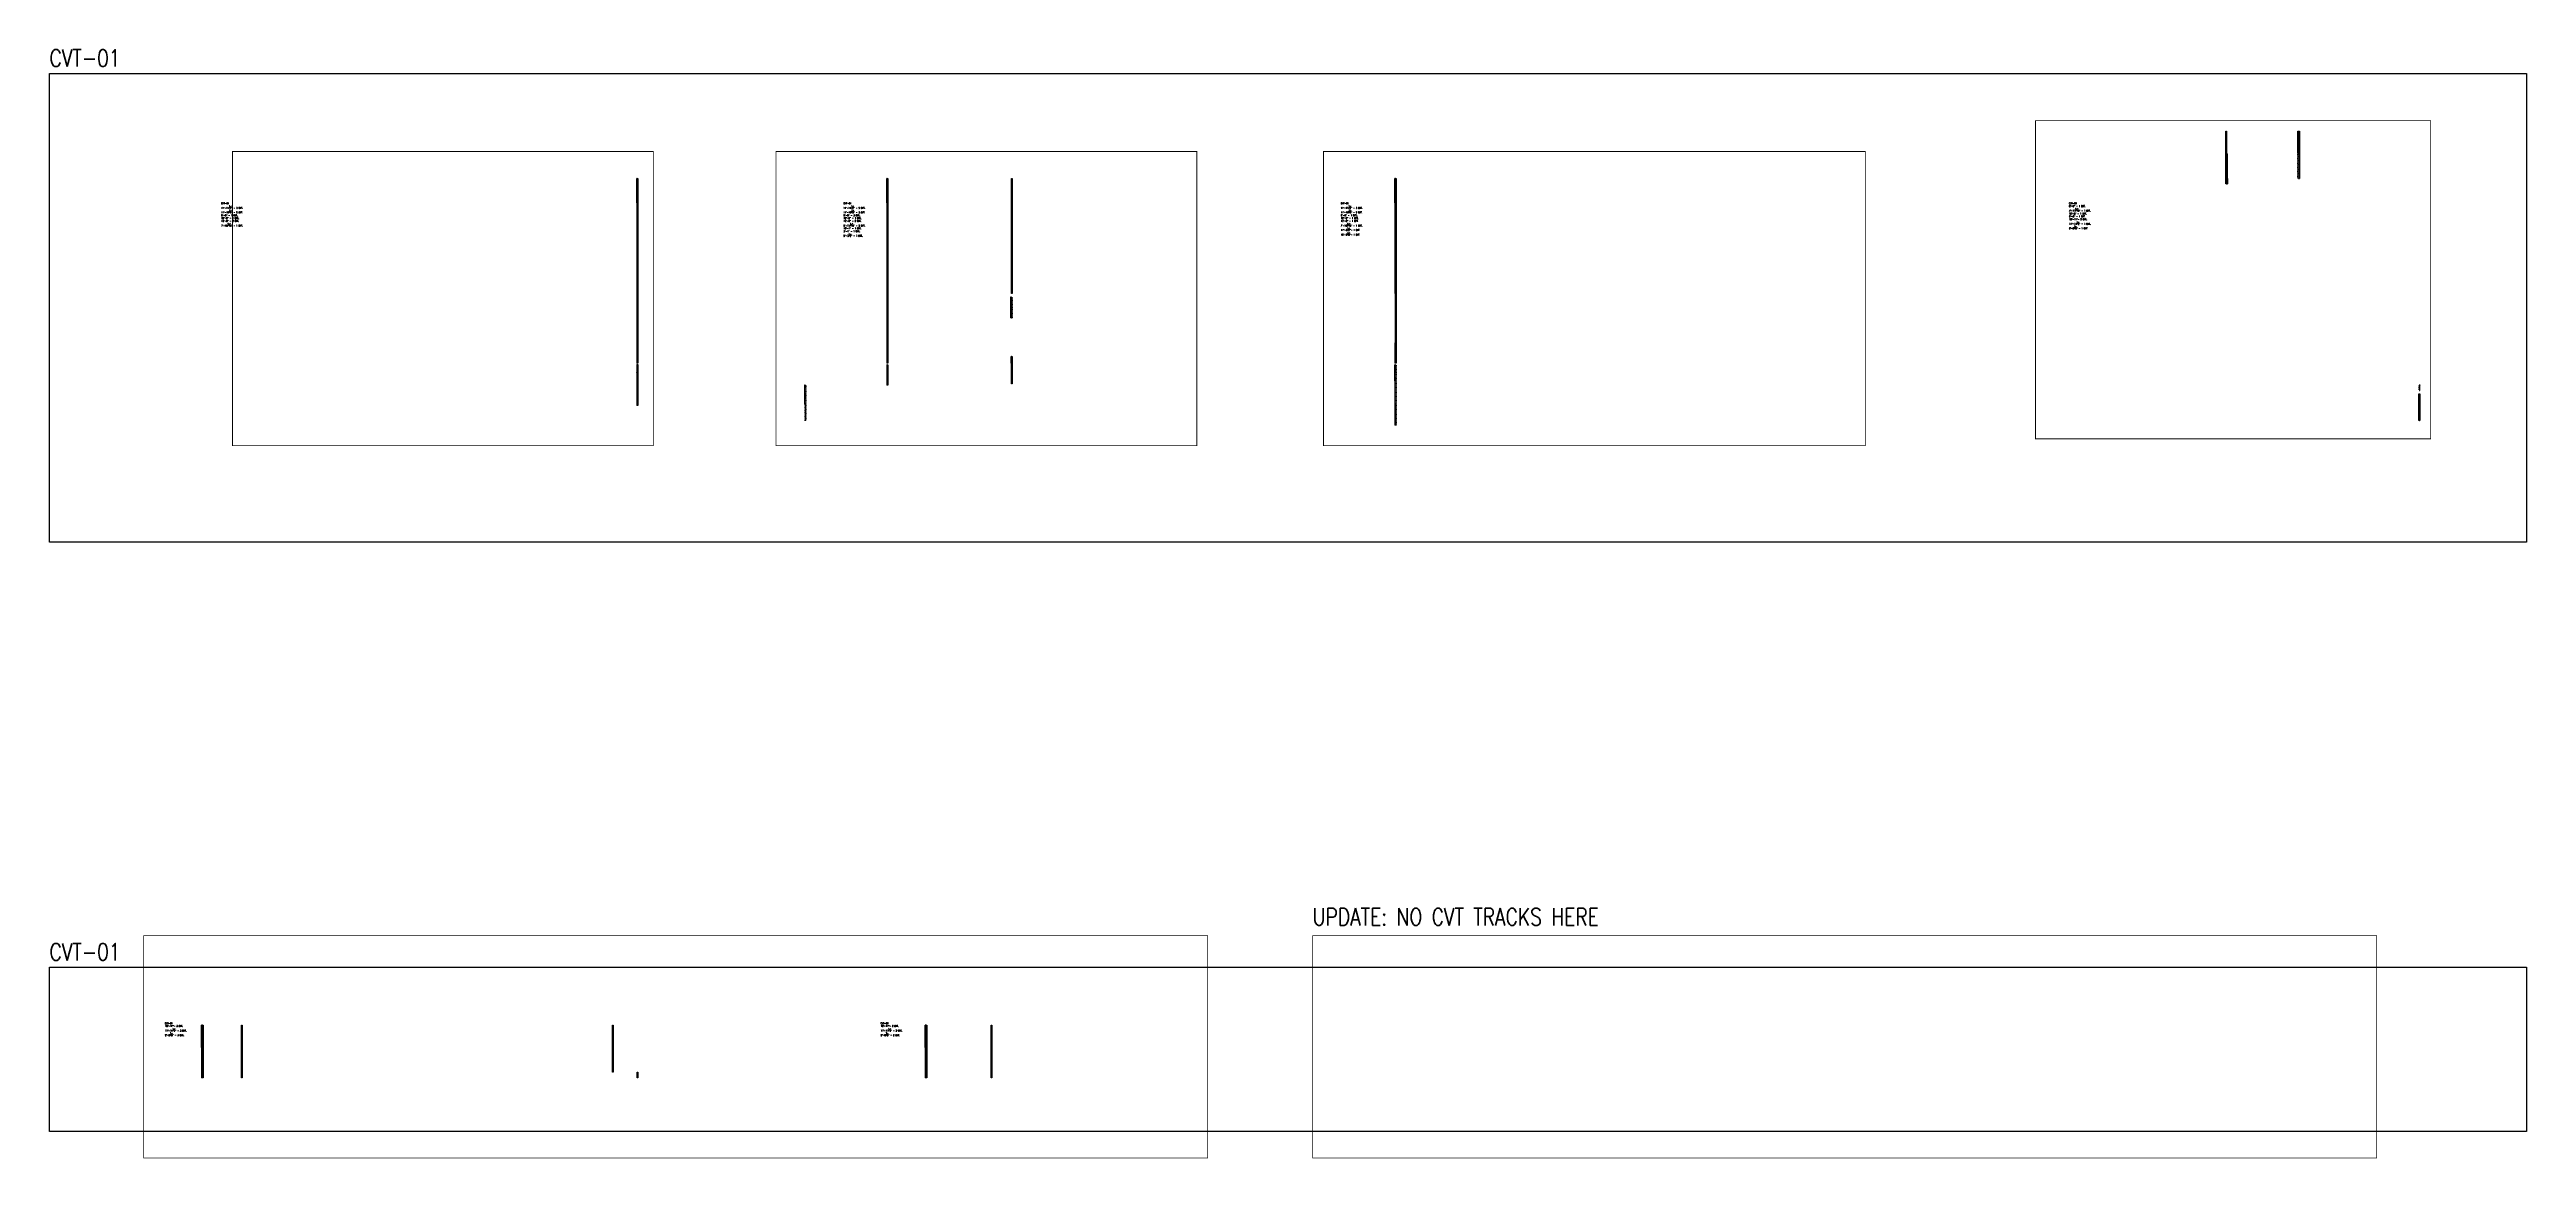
# Model space of a CAD drawing. Header units: inches. Extents: x 0 to 14480, y -2 to 6480.
import ezdxf

# ---------------------------------------------------------------- set-up
doc = ezdxf.new("R2010")
doc.units = ezdxf.units.IN
doc.header["$MEASUREMENT"] = 0
doc.linetypes.add('NBK_Hidden', pattern=[0.125, 0.083333, -0.041667])
doc.layers.add('!Extrusion', color=140, linetype='Continuous', lineweight=25)
doc.layers.add('0 @ 1', color=7, linetype='Continuous')
doc.styles.add('Romans', font='romans.shx', dxfattribs={"width": 0.8})
doc.dimstyles.new('NBK$0', dxfattribs={"dimtxt": 0.0625, "dimasz": 0.046875, "dimexe": 0, "dimexo": 0.03125, "dimgap": 0.03, "dimtad": 3, "dimdec": 4, "dimzin": 3, "dimdsep": 46, "dimlunit": 4, "dimtxsty": 'Romans', "dimblk": 'DOT', "dimblk1": 'DOT', "dimblk2": 'DOT', "dimcen": 0, "dimazin": 2, "dimtfac": 0.8, "dimtdec": 4, "dimtmove": 2, "dimatfit": 2, "dimfxl": 1, "dimtfill": 1, "dimfrac": 1, "dimtolj": 1, "dimtzin": 0, "dimarcsym": 1})

# ---------------------------------------------------------------- blocks, each defined once
blk = doc.blocks.new('_Dot')
at = {"color": 0, "linetype": 'ByBlock', "lineweight": -2}
blk.add_line((-0.5, 0), (-1, 0), dxfattribs=at)
at = {"color": 0, "linetype": 'ByBlock', "const_width": 0.5}
blk.add_lwpolyline([(-0.25, 0, 1), (0.25, 0, 1)], format="xyb", close=True, dxfattribs=at)
blk = doc.blocks.new('*D84')
at = {"layer": '0 @ 1', "color": 0, "lineweight": -2}
for p, q in [((-4, 144), (-7, 144)), ((-7, 144), (-7, 0)), ((-4, 0), (-7, 0))]:
    blk.add_line(p, q, dxfattribs=at)
at = {"layer": 'Defpoints', "color": 0}
for p in [(-7, 0), (-4, 144), (-4, 0)]:
    blk.add_point(p, dxfattribs=at)
at = {"layer": '0 @ 1', "color": 0, "lineweight": -2, "xscale": 0.046875, "yscale": 0.046875, "zscale": 0.046875}
for p, rotation in [((-7, 144), 90), ((-7, 0), 270)]:
    blk.add_blockref('_Dot', p, dxfattribs=dict(at, rotation=rotation))
at = {"layer": '0 @ 1', "color": 0, "insert": (-7, 72), "char_height": 0.0625, "attachment_point": 5, "rotation": 90, "style": 'Romans'}
for s in ['\\A1;12\'-0"', '\\A1;[3658]']:
    blk.add_mtext(s, dxfattribs=at)
blk = doc.blocks.new('*D85')
at = {"layer": '0 @ 1', "color": 0, "lineweight": -2}
for p, q in [((-4, 239), (-7, 239)), ((-7, 239), (-7, 145)), ((-4, 145), (-7, 145))]:
    blk.add_line(p, q, dxfattribs=at)
at = {"layer": 'Defpoints', "color": 0}
for p in [(-4, 239), (-7, 145), (-4, 145)]:
    blk.add_point(p, dxfattribs=at)
at = {"layer": '0 @ 1', "color": 0, "lineweight": -2, "xscale": 0.046875, "yscale": 0.046875, "zscale": 0.046875}
for p, rotation in [((-7, 239), 90), ((-7, 145), 270)]:
    blk.add_blockref('_Dot', p, dxfattribs=dict(at, rotation=rotation))
at = {"layer": '0 @ 1', "color": 0, "insert": (-7, 192), "char_height": 0.0625, "attachment_point": 5, "rotation": 90, "style": 'Romans'}
for s in ['\\A1;7\'-10{\\H0.800000x;\\S5#16;}"', '\\A1;[2396]']:
    blk.add_mtext(s, dxfattribs=at)
blk = doc.blocks.new('*D86')
at = {"layer": '0 @ 1', "color": 0, "lineweight": -2}
for p, q in [((-4, 368), (-7, 368)), ((-7, 368), (-7, 248)), ((-4, 248), (-7, 248))]:
    blk.add_line(p, q, dxfattribs=at)
at = {"layer": 'Defpoints', "color": 0}
for p in [(-4, 368), (-7, 248), (-4, 248)]:
    blk.add_point(p, dxfattribs=at)
at = {"layer": '0 @ 1', "color": 0, "lineweight": -2, "xscale": 0.046875, "yscale": 0.046875, "zscale": 0.046875}
for p, rotation in [((-7, 368), 90), ((-7, 248), 270)]:
    blk.add_blockref('_Dot', p, dxfattribs=dict(at, rotation=rotation))
at = {"layer": '0 @ 1', "color": 0, "insert": (-7, 308), "char_height": 0.0625, "attachment_point": 5, "rotation": 90, "style": 'Romans'}
for s in ['\\A1;10\'-0"', '\\A1;[3048.5]']:
    blk.add_mtext(s, dxfattribs=at)
blk = doc.blocks.new('*D87')
at = {"layer": '0 @ 1', "color": 0, "lineweight": -2}
for p, q in [((-4, 752), (-7, 752)), ((-7, 752), (-7, 656)), ((-4, 656), (-7, 656))]:
    blk.add_line(p, q, dxfattribs=at)
at = {"layer": 'Defpoints', "color": 0}
for p in [(-4, 752), (-7, 656), (-4, 656)]:
    blk.add_point(p, dxfattribs=at)
at = {"layer": '0 @ 1', "color": 0, "lineweight": -2, "xscale": 0.046875, "yscale": 0.046875, "zscale": 0.046875}
for p, rotation in [((-7, 752), 90), ((-7, 656), 270)]:
    blk.add_blockref('_Dot', p, dxfattribs=dict(at, rotation=rotation))
at = {"layer": '0 @ 1', "color": 0, "insert": (-7, 704), "char_height": 0.0625, "attachment_point": 5, "rotation": 90, "style": 'Romans'}
for s in ['\\A1;8\'-0"', '\\A1;[2439]']:
    blk.add_mtext(s, dxfattribs=at)
blk = doc.blocks.new('*D88')
at = {"layer": '0 @ 1', "color": 0, "lineweight": -2}
for p, q in [((-4, 896), (-7, 896)), ((-7, 896), (-7, 753)), ((-4, 753), (-7, 753))]:
    blk.add_line(p, q, dxfattribs=at)
at = {"layer": 'Defpoints', "color": 0}
for p in [(-4, 896), (-7, 753), (-4, 753)]:
    blk.add_point(p, dxfattribs=at)
at = {"layer": '0 @ 1', "color": 0, "lineweight": -2, "xscale": 0.046875, "yscale": 0.046875, "zscale": 0.046875}
for p, rotation in [((-7, 896), 90), ((-7, 753), 270)]:
    blk.add_blockref('_Dot', p, dxfattribs=dict(at, rotation=rotation))
at = {"layer": '0 @ 1', "color": 0, "insert": (-7, 824), "char_height": 0.0625, "attachment_point": 5, "rotation": 90, "style": 'Romans'}
for s in ['\\A1;11\'-11{\\H0.800000x;\\S1#2;}"', '\\A1;[3645]']:
    blk.add_mtext(s, dxfattribs=at)
blk = doc.blocks.new('*D89')
at = {"layer": '0 @ 1', "color": 0, "lineweight": -2}
for p, q in [((-4, 1039), (-7, 1039)), ((-7, 1039), (-7, 897)), ((-4, 897), (-7, 897))]:
    blk.add_line(p, q, dxfattribs=at)
at = {"layer": 'Defpoints', "color": 0}
for p in [(-4, 1039), (-7, 897), (-4, 897)]:
    blk.add_point(p, dxfattribs=at)
at = {"layer": '0 @ 1', "color": 0, "lineweight": -2, "xscale": 0.046875, "yscale": 0.046875, "zscale": 0.046875}
for p, rotation in [((-7, 1039), 90), ((-7, 897), 270)]:
    blk.add_blockref('_Dot', p, dxfattribs=dict(at, rotation=rotation))
at = {"layer": '0 @ 1', "color": 0, "insert": (-7, 968), "char_height": 0.0625, "attachment_point": 5, "rotation": 90, "style": 'Romans'}
for s in ['\\A1;11\'-10{\\H0.800000x;\\S3#8;}"', '\\A1;[3615.5]']:
    blk.add_mtext(s, dxfattribs=at)
blk = doc.blocks.new('*D90')
at = {"layer": '0 @ 1', "color": 0, "lineweight": -2}
for p, q in [((-4, 1328), (-7, 1328)), ((-7, 1185), (-7, 1328)), ((-4, 1185), (-7, 1185))]:
    blk.add_line(p, q, dxfattribs=at)
at = {"layer": 'Defpoints', "color": 0}
for p in [(-7, 1328), (-4, 1328), (-4, 1185)]:
    blk.add_point(p, dxfattribs=at)
at = {"layer": '0 @ 1', "color": 0, "lineweight": -2, "xscale": 0.046875, "yscale": 0.046875, "zscale": 0.046875}
for p, rotation in [((-7, 1328), 90), ((-7, 1185), 270)]:
    blk.add_blockref('_Dot', p, dxfattribs=dict(at, rotation=rotation))
at = {"layer": '0 @ 1', "color": 0, "insert": (-7, 1256), "char_height": 0.0625, "attachment_point": 5, "rotation": 90, "style": 'Romans'}
for s in ['\\A1;11\'-11{\\H0.800000x;\\S1#2;}"', '\\A1;[3645]']:
    blk.add_mtext(s, dxfattribs=at)
blk = doc.blocks.new('*D91')
at = {"layer": '0 @ 1', "color": 0, "lineweight": -2}
for p, q in [((-4, 1184), (-7, 1184)), ((-7, 1184), (-7, 1040)), ((-4, 1040), (-7, 1040))]:
    blk.add_line(p, q, dxfattribs=at)
at = {"layer": 'Defpoints', "color": 0}
for p in [(-4, 1184), (-7, 1040), (-4, 1040)]:
    blk.add_point(p, dxfattribs=at)
at = {"layer": '0 @ 1', "color": 0, "lineweight": -2, "xscale": 0.046875, "yscale": 0.046875, "zscale": 0.046875}
for p, rotation in [((-7, 1184), 90), ((-7, 1040), 270)]:
    blk.add_blockref('_Dot', p, dxfattribs=dict(at, rotation=rotation))
at = {"layer": '0 @ 1', "color": 0, "insert": (-7, 1112), "char_height": 0.0625, "attachment_point": 5, "rotation": 90, "style": 'Romans'}
for s in ['\\A1;12\'-0"', '\\A1;[3658]']:
    blk.add_mtext(s, dxfattribs=at)
blk = doc.blocks.new('*D93')
at = {"layer": '0 @ 1', "color": 0, "lineweight": -2}
for p, q in [((730, 514), (724, 514)), ((724, 514), (724, 393)), ((730, 393), (724, 393))]:
    blk.add_line(p, q, dxfattribs=at)
at = {"layer": 'Defpoints', "color": 0}
for p in [(730, 514), (724, 393), (730, 393)]:
    blk.add_point(p, dxfattribs=at)
at = {"layer": '0 @ 1', "color": 0, "lineweight": -2, "xscale": 0.046875, "yscale": 0.046875, "zscale": 0.046875}
for p, rotation in [((724, 514), 90), ((724, 393), 270)]:
    blk.add_blockref('_Dot', p, dxfattribs=dict(at, rotation=rotation))
at = {"layer": '0 @ 1', "color": 0, "insert": (724, 453), "char_height": 0.0625, "attachment_point": 5, "rotation": 90, "style": 'Romans'}
for s in ['\\A1;10\'-1"', '\\A1;[3073.5]']:
    blk.add_mtext(s, dxfattribs=at)
blk = doc.blocks.new('*D94')
at = {"layer": '0 @ 1', "color": 0, "lineweight": -2}
for p, q in [((3, 119), (0, 119)), ((0, 119), (0, 0)), ((3, 0), (0, 0))]:
    blk.add_line(p, q, dxfattribs=at)
at = {"layer": 'Defpoints', "color": 0}
for p in [(0, 0), (3, 119), (3, 0)]:
    blk.add_point(p, dxfattribs=at)
at = {"layer": '0 @ 1', "color": 0, "lineweight": -2, "xscale": 0.046875, "yscale": 0.046875, "zscale": 0.046875}
for p, rotation in [((0, 119), 90), ((0, 0), 270)]:
    blk.add_blockref('_Dot', p, dxfattribs=dict(at, rotation=rotation))
at = {"layer": '0 @ 1', "color": 0, "insert": (0, 60), "char_height": 0.0625, "attachment_point": 5, "rotation": 90, "style": 'Romans'}
for s in ['\\A1;9\'-11{\\H0.800000x;\\S1#16;}"', '\\A1;[3023.5]']:
    blk.add_mtext(s, dxfattribs=at)
blk = doc.blocks.new('*D95')
at = {"layer": '0 @ 1', "color": 0, "lineweight": -2}
for p, q in [((3, 248), (0, 248)), ((0, 248), (0, 128)), ((3, 128), (0, 128))]:
    blk.add_line(p, q, dxfattribs=at)
at = {"layer": 'Defpoints', "color": 0}
for p in [(3, 248), (0, 128), (3, 128)]:
    blk.add_point(p, dxfattribs=at)
at = {"layer": '0 @ 1', "color": 0, "lineweight": -2, "xscale": 0.046875, "yscale": 0.046875, "zscale": 0.046875}
for p, rotation in [((0, 248), 90), ((0, 128), 270)]:
    blk.add_blockref('_Dot', p, dxfattribs=dict(at, rotation=rotation))
at = {"layer": '0 @ 1', "color": 0, "insert": (0, 188), "char_height": 0.0625, "attachment_point": 5, "rotation": 90, "style": 'Romans'}
for s in ['\\A1;10\'-0"', '\\A1;[3048.5]']:
    blk.add_mtext(s, dxfattribs=at)
blk = doc.blocks.new('*D96')
at = {"layer": '0 @ 1', "color": 0, "lineweight": -2}
for p, q in [((3, 632), (0, 632)), ((0, 632), (0, 536)), ((3, 536), (0, 536))]:
    blk.add_line(p, q, dxfattribs=at)
at = {"layer": 'Defpoints', "color": 0}
for p in [(3, 632), (0, 536), (3, 536)]:
    blk.add_point(p, dxfattribs=at)
at = {"layer": '0 @ 1', "color": 0, "lineweight": -2, "xscale": 0.046875, "yscale": 0.046875, "zscale": 0.046875}
for p, rotation in [((0, 632), 90), ((0, 536), 270)]:
    blk.add_blockref('_Dot', p, dxfattribs=dict(at, rotation=rotation))
at = {"layer": '0 @ 1', "color": 0, "insert": (0, 584), "char_height": 0.0625, "attachment_point": 5, "rotation": 90, "style": 'Romans'}
for s in ['\\A1;8\'-0"', '\\A1;[2439]']:
    blk.add_mtext(s, dxfattribs=at)
blk = doc.blocks.new('*D97')
at = {"layer": '0 @ 1', "color": 0, "lineweight": -2}
for p, q in [((3, 776), (0, 776)), ((0, 776), (0, 633)), ((3, 633), (0, 633))]:
    blk.add_line(p, q, dxfattribs=at)
at = {"layer": 'Defpoints', "color": 0}
for p in [(3, 776), (0, 633), (3, 633)]:
    blk.add_point(p, dxfattribs=at)
at = {"layer": '0 @ 1', "color": 0, "lineweight": -2, "xscale": 0.046875, "yscale": 0.046875, "zscale": 0.046875}
for p, rotation in [((0, 776), 90), ((0, 633), 270)]:
    blk.add_blockref('_Dot', p, dxfattribs=dict(at, rotation=rotation))
at = {"layer": '0 @ 1', "color": 0, "insert": (0, 704), "char_height": 0.0625, "attachment_point": 5, "rotation": 90, "style": 'Romans'}
for s in ['\\A1;11\'-11{\\H0.800000x;\\S1#2;}"', '\\A1;[3645]']:
    blk.add_mtext(s, dxfattribs=at)
blk = doc.blocks.new('*D98')
at = {"layer": '0 @ 1', "color": 0, "lineweight": -2}
for p, q in [((3, 919), (0, 919)), ((0, 919), (0, 777)), ((3, 777), (0, 777))]:
    blk.add_line(p, q, dxfattribs=at)
at = {"layer": 'Defpoints', "color": 0}
for p in [(3, 919), (0, 777), (3, 777)]:
    blk.add_point(p, dxfattribs=at)
at = {"layer": '0 @ 1', "color": 0, "lineweight": -2, "xscale": 0.046875, "yscale": 0.046875, "zscale": 0.046875}
for p, rotation in [((0, 919), 90), ((0, 777), 270)]:
    blk.add_blockref('_Dot', p, dxfattribs=dict(at, rotation=rotation))
at = {"layer": '0 @ 1', "color": 0, "insert": (0, 848), "char_height": 0.0625, "attachment_point": 5, "rotation": 90, "style": 'Romans'}
for s in ['\\A1;11\'-10{\\H0.800000x;\\S3#8;}"', '\\A1;[3615.5]']:
    blk.add_mtext(s, dxfattribs=at)
blk = doc.blocks.new('*D99')
at = {"layer": '0 @ 1', "color": 0, "lineweight": -2}
for p, q in [((3, 1208), (0, 1208)), ((0, 1065), (0, 1208)), ((3, 1065), (0, 1065))]:
    blk.add_line(p, q, dxfattribs=at)
at = {"layer": 'Defpoints', "color": 0}
for p in [(0, 1208), (3, 1208), (3, 1065)]:
    blk.add_point(p, dxfattribs=at)
at = {"layer": '0 @ 1', "color": 0, "lineweight": -2, "xscale": 0.046875, "yscale": 0.046875, "zscale": 0.046875}
for p, rotation in [((0, 1208), 90), ((0, 1065), 270)]:
    blk.add_blockref('_Dot', p, dxfattribs=dict(at, rotation=rotation))
at = {"layer": '0 @ 1', "color": 0, "insert": (0, 1136), "char_height": 0.0625, "attachment_point": 5, "rotation": 90, "style": 'Romans'}
for s in ['\\A1;11\'-11{\\H0.800000x;\\S1#2;}"', '\\A1;[3645]']:
    blk.add_mtext(s, dxfattribs=at)
blk = doc.blocks.new('*D100')
at = {"layer": '0 @ 1', "color": 0, "lineweight": -2}
for p, q in [((3, 1064), (0, 1064)), ((0, 1064), (0, 920)), ((3, 920), (0, 920))]:
    blk.add_line(p, q, dxfattribs=at)
at = {"layer": 'Defpoints', "color": 0}
for p in [(3, 1064), (0, 920), (3, 920)]:
    blk.add_point(p, dxfattribs=at)
at = {"layer": '0 @ 1', "color": 0, "lineweight": -2, "xscale": 0.046875, "yscale": 0.046875, "zscale": 0.046875}
for p, rotation in [((0, 1064), 90), ((0, 920), 270)]:
    blk.add_blockref('_Dot', p, dxfattribs=dict(at, rotation=rotation))
at = {"layer": '0 @ 1', "color": 0, "insert": (0, 992), "char_height": 0.0625, "attachment_point": 5, "rotation": 90, "style": 'Romans'}
for s in ['\\A1;12\'-0"', '\\A1;[3658]']:
    blk.add_mtext(s, dxfattribs=at)
blk = doc.blocks.new('*D101')
at = {"layer": '0 @ 1', "color": 0, "lineweight": -2}
for p, q in [((730, 168), (727, 168)), ((727, 128), (727, 168)), ((730, 128), (727, 128))]:
    blk.add_line(p, q, dxfattribs=at)
at = {"layer": 'Defpoints', "color": 0}
for p in [(727, 168), (730, 168), (730, 128)]:
    blk.add_point(p, dxfattribs=at)
at = {"layer": '0 @ 1', "color": 0, "lineweight": -2, "xscale": 0.046875, "yscale": 0.046875, "zscale": 0.046875}
for p, rotation in [((727, 168), 90), ((727, 128), 270)]:
    blk.add_blockref('_Dot', p, dxfattribs=dict(at, rotation=rotation))
at = {"layer": '0 @ 1', "color": 0, "insert": (727, 148), "char_height": 0.0625, "attachment_point": 5, "rotation": 90, "style": 'Romans'}
for s in ['\\A1;3\'-4"', '\\A1;[1016]']:
    blk.add_mtext(s, dxfattribs=at)
blk = doc.blocks.new('*D102')
at = {"layer": '0 @ 1', "color": 0, "lineweight": -2}
for p, q in [((-477, 0), (-480, 0)), ((-480, 0), (-480, -111)), ((-477, -111), (-480, -111))]:
    blk.add_line(p, q, dxfattribs=at)
at = {"layer": 'Defpoints', "color": 0}
for p in [(-477, 0), (-480, -111), (-477, -111)]:
    blk.add_point(p, dxfattribs=at)
at = {"layer": '0 @ 1', "color": 0, "lineweight": -2, "xscale": 0.046875, "yscale": 0.046875, "zscale": 0.046875}
for p, rotation in [((-480, 0), 90), ((-480, -111), 270)]:
    blk.add_blockref('_Dot', p, dxfattribs=dict(at, rotation=rotation))
at = {"layer": '0 @ 1', "color": 0, "char_height": 0.0625, "attachment_point": 5, "rotation": 90, "style": 'Romans'}
for s, insert in [('\\A1;9\'-3{\\H0.800000x;\\S1#2;}"', (-481, -56)), ('\\A1;[2833]', (-480, -56))]:
    blk.add_mtext(s, dxfattribs=dict(at, insert=insert))
blk = doc.blocks.new('*D104')
at = {"layer": '0 @ 1', "color": 0, "lineweight": -2}
for p, q in [((-4, 122), (-7, 122)), ((-7, 122), (-7, 0)), ((-4, 0), (-7, 0))]:
    blk.add_line(p, q, dxfattribs=at)
at = {"layer": 'Defpoints', "color": 0}
for p in [(-4, 122), (-7, 0), (-4, 0)]:
    blk.add_point(p, dxfattribs=at)
at = {"layer": '0 @ 1', "color": 0, "lineweight": -2, "xscale": 0.046875, "yscale": 0.046875, "zscale": 0.046875}
for p, rotation in [((-7, 122), 90), ((-7, 0), 270)]:
    blk.add_blockref('_Dot', p, dxfattribs=dict(at, rotation=rotation))
at = {"layer": '0 @ 1', "color": 0, "insert": (-7, 61), "char_height": 0.0625, "attachment_point": 5, "rotation": 90, "style": 'Romans'}
for s in ['\\A1;10\'-2{\\H0.800000x;\\S3#8;}"', '\\A1;[3109]']:
    blk.add_mtext(s, dxfattribs=at)
blk = doc.blocks.new('*D105')
at = {"layer": '0 @ 1', "color": 0, "lineweight": -2}
for p, q in [((-4, 258), (-7, 258)), ((-7, 258), (-7, 123)), ((-4, 123), (-7, 123))]:
    blk.add_line(p, q, dxfattribs=at)
at = {"layer": 'Defpoints', "color": 0}
for p in [(-4, 258), (-7, 123), (-4, 123)]:
    blk.add_point(p, dxfattribs=at)
at = {"layer": '0 @ 1', "color": 0, "lineweight": -2, "xscale": 0.046875, "yscale": 0.046875, "zscale": 0.046875}
for p, rotation in [((-7, 258), 90), ((-7, 123), 270)]:
    blk.add_blockref('_Dot', p, dxfattribs=dict(at, rotation=rotation))
at = {"layer": '0 @ 1', "color": 0, "insert": (-7, 191), "char_height": 0.0625, "attachment_point": 5, "rotation": 90, "style": 'Romans'}
for s in ['\\A1;11\'-3{\\H0.800000x;\\S1#2;}"', '\\A1;[3441.5]']:
    blk.add_mtext(s, dxfattribs=at)
blk = doc.blocks.new('*D106')
at = {"layer": '0 @ 1', "color": 0, "lineweight": -2}
for p, q in [((-4, 353), (-7, 353)), ((-7, 259), (-7, 353)), ((-4, 259), (-7, 259))]:
    blk.add_line(p, q, dxfattribs=at)
at = {"layer": 'Defpoints', "color": 0}
for p in [(-7, 353), (-4, 353), (-4, 259)]:
    blk.add_point(p, dxfattribs=at)
at = {"layer": '0 @ 1', "color": 0, "lineweight": -2, "xscale": 0.046875, "yscale": 0.046875, "zscale": 0.046875}
for p, rotation in [((-7, 353), 90), ((-7, 259), 270)]:
    blk.add_blockref('_Dot', p, dxfattribs=dict(at, rotation=rotation))
at = {"layer": '0 @ 1', "color": 0, "insert": (-7, 306), "char_height": 0.0625, "attachment_point": 5, "rotation": 90, "style": 'Romans'}
for s in ['\\A1;7\'-10{\\H0.800000x;\\S5#16;}"', '\\A1;[2396]']:
    blk.add_mtext(s, dxfattribs=at)
blk = doc.blocks.new('*D107')
at = {"layer": '0 @ 1', "color": 0, "lineweight": -2}
for p, q in [((-4, 482), (-7, 482)), ((-7, 482), (-7, 362)), ((-4, 362), (-7, 362))]:
    blk.add_line(p, q, dxfattribs=at)
at = {"layer": 'Defpoints', "color": 0}
for p in [(-4, 482), (-7, 362), (-4, 362)]:
    blk.add_point(p, dxfattribs=at)
at = {"layer": '0 @ 1', "color": 0, "lineweight": -2, "xscale": 0.046875, "yscale": 0.046875, "zscale": 0.046875}
for p, rotation in [((-7, 482), 90), ((-7, 362), 270)]:
    blk.add_blockref('_Dot', p, dxfattribs=dict(at, rotation=rotation))
at = {"layer": '0 @ 1', "color": 0, "insert": (-7, 422), "char_height": 0.0625, "attachment_point": 5, "rotation": 90, "style": 'Romans'}
for s in ['\\A1;[3048.5]', '\\A1;10\'-0"']:
    blk.add_mtext(s, dxfattribs=at)
blk = doc.blocks.new('*D108')
at = {"layer": '0 @ 1', "color": 0, "lineweight": -2}
for p, q in [((-4, 866), (-7, 866)), ((-7, 866), (-7, 770)), ((-4, 770), (-7, 770))]:
    blk.add_line(p, q, dxfattribs=at)
at = {"layer": 'Defpoints', "color": 0}
for p in [(-7, 770), (-4, 866), (-4, 770)]:
    blk.add_point(p, dxfattribs=at)
at = {"layer": '0 @ 1', "color": 0, "lineweight": -2, "xscale": 0.046875, "yscale": 0.046875, "zscale": 0.046875}
for p, rotation in [((-7, 866), 90), ((-7, 770), 270)]:
    blk.add_blockref('_Dot', p, dxfattribs=dict(at, rotation=rotation))
at = {"layer": '0 @ 1', "color": 0, "insert": (-7, 818), "char_height": 0.0625, "attachment_point": 5, "rotation": 90, "style": 'Romans'}
for s in ['\\A1;8\'-0"', '\\A1;[2439]']:
    blk.add_mtext(s, dxfattribs=at)
blk = doc.blocks.new('*D109')
at = {"layer": '0 @ 1', "color": 0, "lineweight": -2}
for p, q in [((-4, 1010), (-7, 1010)), ((-7, 1010), (-7, 867)), ((-4, 867), (-7, 867))]:
    blk.add_line(p, q, dxfattribs=at)
at = {"layer": 'Defpoints', "color": 0}
for p in [(-4, 1010), (-7, 867), (-4, 867)]:
    blk.add_point(p, dxfattribs=at)
at = {"layer": '0 @ 1', "color": 0, "lineweight": -2, "xscale": 0.046875, "yscale": 0.046875, "zscale": 0.046875}
for p, rotation in [((-7, 1010), 90), ((-7, 867), 270)]:
    blk.add_blockref('_Dot', p, dxfattribs=dict(at, rotation=rotation))
at = {"layer": '0 @ 1', "color": 0, "insert": (-7, 939), "char_height": 0.0625, "attachment_point": 5, "rotation": 90, "style": 'Romans'}
for s in ['\\A1;11\'-11{\\H0.800000x;\\S1#2;}"', '\\A1;[3645]']:
    blk.add_mtext(s, dxfattribs=at)
blk = doc.blocks.new('*D110')
at = {"layer": '0 @ 1', "color": 0, "lineweight": -2}
for p, q in [((-4, 1153), (-7, 1153)), ((-7, 1153), (-7, 1011)), ((-4, 1011), (-7, 1011))]:
    blk.add_line(p, q, dxfattribs=at)
at = {"layer": 'Defpoints', "color": 0}
for p in [(-4, 1153), (-7, 1011), (-4, 1011)]:
    blk.add_point(p, dxfattribs=at)
at = {"layer": '0 @ 1', "color": 0, "lineweight": -2, "xscale": 0.046875, "yscale": 0.046875, "zscale": 0.046875}
for p, rotation in [((-7, 1153), 90), ((-7, 1011), 270)]:
    blk.add_blockref('_Dot', p, dxfattribs=dict(at, rotation=rotation))
at = {"layer": '0 @ 1', "color": 0, "insert": (-7, 1082), "char_height": 0.0625, "attachment_point": 5, "rotation": 90, "style": 'Romans'}
for s in ['\\A1;11\'-10{\\H0.800000x;\\S3#8;}"', '\\A1;[3615.5]']:
    blk.add_mtext(s, dxfattribs=at)
blk = doc.blocks.new('*D111')
at = {"layer": '0 @ 1', "color": 0, "lineweight": -2}
for p, q in [((-4, 1442), (-7, 1442)), ((-7, 1299), (-7, 1442)), ((-4, 1299), (-7, 1299))]:
    blk.add_line(p, q, dxfattribs=at)
at = {"layer": 'Defpoints', "color": 0}
for p in [(-7, 1442), (-4, 1442), (-4, 1299)]:
    blk.add_point(p, dxfattribs=at)
at = {"layer": '0 @ 1', "color": 0, "lineweight": -2, "xscale": 0.046875, "yscale": 0.046875, "zscale": 0.046875}
for p, rotation in [((-7, 1442), 90), ((-7, 1299), 270)]:
    blk.add_blockref('_Dot', p, dxfattribs=dict(at, rotation=rotation))
at = {"layer": '0 @ 1', "color": 0, "insert": (-7, 1371), "char_height": 0.0625, "attachment_point": 5, "rotation": 90, "style": 'Romans'}
for s in ['\\A1;11\'-11{\\H0.800000x;\\S1#2;}"', '\\A1;[3645]']:
    blk.add_mtext(s, dxfattribs=at)
blk = doc.blocks.new('*D112')
at = {"layer": '0 @ 1', "color": 0, "lineweight": -2}
for p, q in [((-4, 1298), (-7, 1298)), ((-7, 1298), (-7, 1154)), ((-4, 1154), (-7, 1154))]:
    blk.add_line(p, q, dxfattribs=at)
at = {"layer": 'Defpoints', "color": 0}
for p in [(-4, 1298), (-7, 1154), (-4, 1154)]:
    blk.add_point(p, dxfattribs=at)
at = {"layer": '0 @ 1', "color": 0, "lineweight": -2, "xscale": 0.046875, "yscale": 0.046875, "zscale": 0.046875}
for p, rotation in [((-7, 1298), 90), ((-7, 1154), 270)]:
    blk.add_blockref('_Dot', p, dxfattribs=dict(at, rotation=rotation))
at = {"layer": '0 @ 1', "color": 0, "insert": (-7, 1226), "char_height": 0.0625, "attachment_point": 5, "rotation": 90, "style": 'Romans'}
for s in ['\\A1;12\'-0"', '\\A1;[3658]']:
    blk.add_mtext(s, dxfattribs=at)
blk = doc.blocks.new('*D114')
at = {"layer": '0 @ 1', "color": 0, "lineweight": -2}
for p, q in [((-1130, 1368), (-1125, 1368)), ((-1130, 1336), (-1125, 1336)), ((-1125, 1368), (-1125, 1336))]:
    blk.add_line(p, q, dxfattribs=at)
at = {"layer": 'Defpoints', "color": 0}
for p in [(-1130, 1368), (-1130, 1336), (-1125, 1336)]:
    blk.add_point(p, dxfattribs=at)
at = {"layer": '0 @ 1', "color": 0, "lineweight": -2, "xscale": 0.046875, "yscale": 0.046875, "zscale": 0.046875}
for p, rotation in [((-1125, 1368), 90), ((-1125, 1336), 270)]:
    blk.add_blockref('_Dot', p, dxfattribs=dict(at, rotation=rotation))
at = {"layer": '0 @ 1', "color": 0, "insert": (-1125, 1352), "char_height": 0.0625, "attachment_point": 5, "rotation": 90, "style": 'Romans'}
for s in ['\\A1;2\'-8{\\H0.800000x;\\S3#8;}"', '\\A1;[823]']:
    blk.add_mtext(s, dxfattribs=at)
blk = doc.blocks.new('*D115')
at = {"layer": '0 @ 1', "color": 0, "lineweight": -2}
for p, q in [((-1130, 1512), (-1125, 1512)), ((-1125, 1369), (-1125, 1512)), ((-1130, 1368), (-1125, 1368))]:
    blk.add_line(p, q, dxfattribs=at)
at = {"layer": 'Defpoints', "color": 0}
for p in [(-1130, 1512), (-1125, 1512), (-1130, 1368)]:
    blk.add_point(p, dxfattribs=at)
at = {"layer": '0 @ 1', "color": 0, "lineweight": -2, "xscale": 0.046875, "yscale": 0.046875, "zscale": 0.046875}
for p, rotation in [((-1125, 1512), 90), ((-1125, 1368), 270)]:
    blk.add_blockref('_Dot', p, dxfattribs=dict(at, rotation=rotation))
at = {"layer": '0 @ 1', "color": 0, "insert": (-1125, 1440), "char_height": 0.0625, "attachment_point": 5, "rotation": 90, "style": 'Romans'}
for s in ['\\A1;11\'-11{\\H0.800000x;\\S1#2;}"', '\\A1;[3645]']:
    blk.add_mtext(s, dxfattribs=at)
blk = doc.blocks.new('*D116')
at = {"layer": '0 @ 1', "color": 0, "lineweight": -2}
for p, q in [((-709, 1512), (-704, 1512)), ((-704, 1512), (-704, 1368)), ((-709, 1368), (-704, 1368))]:
    blk.add_line(p, q, dxfattribs=at)
at = {"layer": 'Defpoints', "color": 0}
for p in [(-709, 1512), (-709, 1368), (-704, 1368)]:
    blk.add_point(p, dxfattribs=at)
at = {"layer": '0 @ 1', "color": 0, "lineweight": -2, "xscale": 0.046875, "yscale": 0.046875, "zscale": 0.046875}
for p, rotation in [((-704, 1512), 90), ((-704, 1368), 270)]:
    blk.add_blockref('_Dot', p, dxfattribs=dict(at, rotation=rotation))
at = {"layer": '0 @ 1', "color": 0, "insert": (-704, 1440), "char_height": 0.0625, "attachment_point": 5, "rotation": 90, "style": 'Romans'}
for s in ['\\A1;12\'-0"', '\\A1;[3658]']:
    blk.add_mtext(s, dxfattribs=at)
blk = doc.blocks.new('*D117')
at = {"layer": '0 @ 1', "color": 0, "lineweight": -2}
for p, q in [((-709, 1643), (-704, 1643)), ((-704, 1643), (-704, 1513)), ((-709, 1512), (-704, 1512))]:
    blk.add_line(p, q, dxfattribs=at)
at = {"layer": 'Defpoints', "color": 0}
for p in [(-709, 1643), (-709, 1512), (-704, 1512)]:
    blk.add_point(p, dxfattribs=at)
at = {"layer": '0 @ 1', "color": 0, "lineweight": -2, "xscale": 0.046875, "yscale": 0.046875, "zscale": 0.046875}
for p, rotation in [((-704, 1643), 90), ((-704, 1512), 270)]:
    blk.add_blockref('_Dot', p, dxfattribs=dict(at, rotation=rotation))
at = {"layer": '0 @ 1', "color": 0, "insert": (-704, 1578), "char_height": 0.0625, "attachment_point": 5, "rotation": 90, "style": 'Romans'}
for s in ['\\A1;10\'-11"', '\\A1;[3327.5]']:
    blk.add_mtext(s, dxfattribs=at)
blk = doc.blocks.new('*D118')
at = {"layer": '0 @ 1', "color": 0, "lineweight": -2}
for p, q in [((-3, 48), (0, 48)), ((0, 48), (0, -48)), ((-3, -48), (0, -48))]:
    blk.add_line(p, q, dxfattribs=at)
at = {"layer": 'Defpoints', "color": 0}
for p in [(-3, 48), (-3, -48), (0, -48)]:
    blk.add_point(p, dxfattribs=at)
at = {"layer": '0 @ 1', "color": 0, "lineweight": -2, "xscale": 0.046875, "yscale": 0.046875, "zscale": 0.046875}
for p, rotation in [((0, 48), 90), ((0, -48), 270)]:
    blk.add_blockref('_Dot', p, dxfattribs=dict(at, rotation=rotation))
at = {"layer": '0 @ 1', "color": 0, "insert": (0, 0), "char_height": 0.0625, "attachment_point": 5, "rotation": 90, "style": 'Romans'}
for s in ['\\A1;8\'-0"', '\\A1;[2438.5]']:
    blk.add_mtext(s, dxfattribs=at)
blk = doc.blocks.new('*D119')
at = {"layer": '0 @ 1', "color": 0, "lineweight": -2}
for p, q in [((-3, 108), (0, 108)), ((-3, 48), (0, 48)), ((0, 108), (0, 49))]:
    blk.add_line(p, q, dxfattribs=at)
at = {"layer": 'Defpoints', "color": 0}
for p in [(-3, 108), (-3, 48), (0, 48)]:
    blk.add_point(p, dxfattribs=at)
at = {"layer": '0 @ 1', "color": 0, "lineweight": -2, "xscale": 0.046875, "yscale": 0.046875, "zscale": 0.046875}
for p, rotation in [((0, 108), 90), ((0, 48), 270)]:
    blk.add_blockref('_Dot', p, dxfattribs=dict(at, rotation=rotation))
at = {"layer": '0 @ 1', "color": 0, "insert": (0, 78), "char_height": 0.0625, "attachment_point": 5, "rotation": 90, "style": 'Romans'}
for s in ['\\A1;4\'-11{\\H0.800000x;\\S5#16;}"', '\\A1;[1507]']:
    blk.add_mtext(s, dxfattribs=at)
blk = doc.blocks.new('*D120')
at = {"layer": '0 @ 1', "color": 0, "lineweight": -2}
for p, q in [((-3, 160), (0, 160)), ((0, 128), (0, 160)), ((-3, 128), (0, 128))]:
    blk.add_line(p, q, dxfattribs=at)
at = {"layer": 'Defpoints', "color": 0}
for p in [(-3, 160), (0, 160), (-3, 128)]:
    blk.add_point(p, dxfattribs=at)
at = {"layer": '0 @ 1', "color": 0, "lineweight": -2, "xscale": 0.046875, "yscale": 0.046875, "zscale": 0.046875}
for p, rotation in [((0, 160), 90), ((0, 128), 270)]:
    blk.add_blockref('_Dot', p, dxfattribs=dict(at, rotation=rotation))
at = {"layer": '0 @ 1', "color": 0, "insert": (0, 144), "char_height": 0.0625, "attachment_point": 5, "rotation": 90, "style": 'Romans'}
for s in ['\\A1;2\'-8"', '\\A1;[812.5]']:
    blk.add_mtext(s, dxfattribs=at)
blk = doc.blocks.new('*D122')
at = {"layer": '0 @ 1', "color": 0, "lineweight": -2}
for p, q in [((-232, 32), (-238, 32)), ((-238, 32), (-238, 0)), ((-232, 0), (-238, 0))]:
    blk.add_line(p, q, dxfattribs=at)
at = {"layer": 'Defpoints', "color": 0}
for p in [(-238, 0), (-232, 32), (-232, 0)]:
    blk.add_point(p, dxfattribs=at)
at = {"layer": '0 @ 1', "color": 0, "lineweight": -2, "xscale": 0.046875, "yscale": 0.046875, "zscale": 0.046875}
for p, rotation in [((-238, 32), 90), ((-238, 0), 270)]:
    blk.add_blockref('_Dot', p, dxfattribs=dict(at, rotation=rotation))
at = {"layer": '0 @ 1', "color": 0, "insert": (-238, 16), "char_height": 0.0625, "attachment_point": 5, "rotation": 90, "style": 'Romans'}
for s in ['\\A1;2\'-8{\\H0.800000x;\\S3#8;}"', '\\A1;[823]']:
    blk.add_mtext(s, dxfattribs=at)
blk = doc.blocks.new('*D123')
at = {"layer": '0 @ 1', "color": 0, "lineweight": -2}
for p, q in [((-232, 176), (-238, 176)), ((-238, 176), (-238, 33)), ((-232, 33), (-238, 33))]:
    blk.add_line(p, q, dxfattribs=at)
at = {"layer": 'Defpoints', "color": 0}
for p in [(-232, 176), (-238, 33), (-232, 33)]:
    blk.add_point(p, dxfattribs=at)
at = {"layer": '0 @ 1', "color": 0, "lineweight": -2, "xscale": 0.046875, "yscale": 0.046875, "zscale": 0.046875}
for p, rotation in [((-238, 176), 90), ((-238, 33), 270)]:
    blk.add_blockref('_Dot', p, dxfattribs=dict(at, rotation=rotation))
at = {"layer": '0 @ 1', "color": 0, "insert": (-238, 105), "char_height": 0.0625, "attachment_point": 5, "rotation": 90, "style": 'Romans'}
for s in ['\\A1;11\'-11{\\H0.800000x;\\S1#2;}"', '\\A1;[3645]']:
    blk.add_mtext(s, dxfattribs=at)
blk = doc.blocks.new('*D124')
at = {"layer": '0 @ 1', "color": 0, "lineweight": -2}
for p, q in [((-232, 308), (-238, 308)), ((-238, 177), (-238, 308)), ((-232, 177), (-238, 177))]:
    blk.add_line(p, q, dxfattribs=at)
at = {"layer": 'Defpoints', "color": 0}
for p in [(-238, 308), (-232, 308), (-232, 177)]:
    blk.add_point(p, dxfattribs=at)
at = {"layer": '0 @ 1', "color": 0, "lineweight": -2, "xscale": 0.046875, "yscale": 0.046875, "zscale": 0.046875}
for p, rotation in [((-238, 308), 90), ((-238, 177), 270)]:
    blk.add_blockref('_Dot', p, dxfattribs=dict(at, rotation=rotation))
at = {"layer": '0 @ 1', "color": 0, "insert": (-238, 242), "char_height": 0.0625, "attachment_point": 5, "rotation": 90, "style": 'Romans'}
for s in ['\\A1;10\'-11"', '\\A1;[3327.5]']:
    blk.add_mtext(s, dxfattribs=at)
blk = doc.blocks.new('*D126')
at = {"layer": '0 @ 1', "color": 0, "lineweight": -2}
for p, q in [((-384, 32), (-390, 32)), ((-390, 32), (-390, 0)), ((-384, 0), (-390, 0))]:
    blk.add_line(p, q, dxfattribs=at)
at = {"layer": 'Defpoints', "color": 0}
for p in [(-390, 0), (-384, 32), (-384, 0)]:
    blk.add_point(p, dxfattribs=at)
at = {"layer": '0 @ 1', "color": 0, "lineweight": -2, "xscale": 0.046875, "yscale": 0.046875, "zscale": 0.046875}
for p, rotation in [((-390, 32), 90), ((-390, 0), 270)]:
    blk.add_blockref('_Dot', p, dxfattribs=dict(at, rotation=rotation))
at = {"layer": '0 @ 1', "color": 0, "insert": (-390, 16), "char_height": 0.0625, "attachment_point": 5, "rotation": 90, "style": 'Romans'}
for s in ['\\A1;2\'-8{\\H0.800000x;\\S3#8;}"', '\\A1;[823]']:
    blk.add_mtext(s, dxfattribs=at)
blk = doc.blocks.new('*D127')
at = {"layer": '0 @ 1', "color": 0, "lineweight": -2}
for p, q in [((-384, 176), (-390, 176)), ((-390, 176), (-390, 33)), ((-384, 33), (-390, 33))]:
    blk.add_line(p, q, dxfattribs=at)
at = {"layer": 'Defpoints', "color": 0}
for p in [(-384, 176), (-390, 33), (-384, 33)]:
    blk.add_point(p, dxfattribs=at)
at = {"layer": '0 @ 1', "color": 0, "lineweight": -2, "xscale": 0.046875, "yscale": 0.046875, "zscale": 0.046875}
for p, rotation in [((-390, 176), 90), ((-390, 33), 270)]:
    blk.add_blockref('_Dot', p, dxfattribs=dict(at, rotation=rotation))
at = {"layer": '0 @ 1', "color": 0, "insert": (-390, 105), "char_height": 0.0625, "attachment_point": 5, "rotation": 90, "style": 'Romans'}
for s in ['\\A1;11\'-11{\\H0.800000x;\\S1#2;}"', '\\A1;[3645]']:
    blk.add_mtext(s, dxfattribs=at)
blk = doc.blocks.new('*D128')
at = {"layer": '0 @ 1', "color": 0, "lineweight": -2}
for p, q in [((-384, 308), (-390, 308)), ((-390, 177), (-390, 308)), ((-384, 177), (-390, 177))]:
    blk.add_line(p, q, dxfattribs=at)
at = {"layer": 'Defpoints', "color": 0}
for p in [(-390, 308), (-384, 308), (-384, 177)]:
    blk.add_point(p, dxfattribs=at)
at = {"layer": '0 @ 1', "color": 0, "lineweight": -2, "xscale": 0.046875, "yscale": 0.046875, "zscale": 0.046875}
for p, rotation in [((-390, 308), 90), ((-390, 177), 270)]:
    blk.add_blockref('_Dot', p, dxfattribs=dict(at, rotation=rotation))
at = {"layer": '0 @ 1', "color": 0, "insert": (-390, 242), "char_height": 0.0625, "attachment_point": 5, "rotation": 90, "style": 'Romans'}
for s in ['\\A1;10\'-11"', '\\A1;[3327.5]']:
    blk.add_mtext(s, dxfattribs=at)
blk = doc.blocks.new('TOP1')
at = {"layer": '!Extrusion', "color": 5}
for points in [[(0, 1184.55709), (-3.96595, 1184.55709), (-3.96595, 1328.05709), (-3.33603, 1328.05709, 1), (-3.06044, 1328.05709), (0, 1328.05709)], [(0, 752.52018), (-3.96595, 752.52018), (-3.96595, 896.02411), (-3.33603, 896.02411, 1), (-3.06044, 896.02411), (0, 896.02411)], [(0, 368.52018), (-3.96595, 368.52018), (-3.96595, 512.02411), (-3.33603, 512.02411, 1), (-3.06044, 512.02411), (0, 512.02411)]]:
    blk.add_lwpolyline(points, format="xyb", close=True, dxfattribs=at)
at = {"layer": '!Extrusion', "color": 30}
for points in [[(0, 1040), (-3.96595, 1040), (-3.96595, 1184.02018), (-3.33603, 1184.02018, 1), (-3.06044, 1184.02018), (0, 1184.02018)], [(0, 0), (-3.96595, 0), (-3.96595, 144.02018), (-3.33603, 144.02018, 1), (-3.06044, 144.02018), (0, 144.02018)]]:
    blk.add_lwpolyline(points, format="xyb", close=True, dxfattribs=at)
at = {"layer": '!Extrusion', "color": 140}
for points in [[(0, 896.52411), (-3.96595, 896.52411), (-3.96595, 1038.875), (-3.33603, 1038.875, 1), (-3.06044, 1038.875), (0, 1038.875)], [(0, 512.52411), (-3.96595, 512.52411), (-3.96595, 654.875), (-3.33603, 654.875, 1), (-3.06044, 654.875), (0, 654.875)]]:
    blk.add_lwpolyline(points, format="xyb", close=True, dxfattribs=at)
at = {"layer": '!Extrusion', "color": 4}
blk.add_lwpolyline([(0, 656), (-3.96595, 656), (-3.96595, 752.02018), (-3.33603, 752.02018, 1), (-3.06044, 752.02018), (0, 752.02018)], format="xyb", close=True, dxfattribs=at)
at = {"layer": '!Extrusion', "color": 2}
blk.add_lwpolyline([(0, 248), (-3.96595, 248), (-3.96595, 368.02018), (-3.33603, 368.02018, 1), (-3.06044, 368.02018), (0, 368.02018)], format="xyb", close=True, dxfattribs=at)
at = {"color": 84}
blk.add_lwpolyline([(0, 144.52018), (-3.96595, 144.52018), (-3.96595, 238.84941), (-3.33603, 238.84941, 1), (-3.06044, 238.84941), (0, 238.84941)], format="xyb", close=True, dxfattribs=at)
at = {"layer": '0 @ 1', "color": 7}
for base, p1, p2, picture, middle in [((-7.18317, 1328.05709), (-3.96595, 1184.55709), (-3.96595, 1328.05709), '*D90', (-7.26317, 1256.30709)), ((-7.18317, 1040), (-3.96595, 1184.02018), (-3.96595, 1040), '*D91', (-7.25038, 1112.01009)), ((-7.18317, 896.52411), (-3.96595, 1038.875), (-3.96595, 896.52411), '*D89', (-7.26317, 967.69956)), ((-7.18317, 752.52018), (-3.96595, 896.02411), (-3.96595, 752.52018), '*D88', (-7.26317, 824.27215))]:
    dim = blk.add_linear_dim(base=base, p1=p1, p2=p2, angle=90, dimstyle='NBK$0', override={"dimscale": 1, "dimpost": '\\X', "dimtfill": 0, "dimarcsym": 0}, dxfattribs=at)
    dim.commit()
    dim.dimension.update_dxf_attribs({"geometry": picture, "text_midpoint": middle})
at = {"layer": '0 @ 1', "color": 254}
for base, p1, p2, picture, middle in [((-7.18317, 656), (-3.96595, 752.02018), (-3.96595, 656), '*D87', (-7.25038, 704.01009)), ((-7.18317, 248), (-3.96595, 368.02018), (-3.96595, 248), '*D86', (-7.25038, 308.01009)), ((-7.18317, 144.52018), (-3.96595, 238.84941), (-3.96595, 144.52018), '*D85', (-7.26317, 191.6848)), ((-7.18317, 0), (-3.96595, 144.02018), (-3.96595, 0), '*D84', (-7.25038, 72.01009))]:
    dim = blk.add_linear_dim(base=base, p1=p1, p2=p2, angle=90, dimstyle='NBK$0', override={"dimscale": 1, "dimpost": '\\X', "dimtfill": 0, "dimarcsym": 0}, dxfattribs=at)
    dim.commit()
    dim.dimension.update_dxf_attribs({"geometry": picture, "text_midpoint": middle})
blk = doc.blocks.new('TOP2')
at = {"layer": '!Extrusion', "color": 5}
for points in [[(7.19489, 1064.74409), (3.22894, 1064.74409), (3.22894, 1208.24409), (3.85886, 1208.24409, 1), (4.13445, 1208.24409), (7.19489, 1208.24409)], [(733.96705, 1064.74409), (730.0011, 1064.74409), (730.0011, 1208.24409), (730.63102, 1208.24409, 1), (730.90661, 1208.24409), (733.96705, 1208.24409)], [(7.19489, 632.70719), (3.22894, 632.70719), (3.22894, 776.21112), (3.85886, 776.21112, 1), (4.13445, 776.21112), (7.19489, 776.21112)], [(733.96705, 632.70719), (730.0011, 632.70719), (730.0011, 776.21112), (730.63102, 776.21112, 1), (730.90661, 776.21112), (733.96705, 776.21112)], [(7.19489, 248.70719), (3.22894, 248.70719), (3.22894, 392.21112), (3.85886, 392.21112, 1), (4.13445, 392.21112), (7.19489, 392.21112)]]:
    blk.add_lwpolyline(points, format="xyb", close=True, dxfattribs=at)
at = {"layer": '!Extrusion', "color": 30}
for points in [[(7.19489, 920.18701), (3.22894, 920.18701), (3.22894, 1064.20719), (3.85886, 1064.20719, 1), (4.13445, 1064.20719), (7.19489, 1064.20719)], [(733.96705, 920.18701), (730.0011, 920.18701), (730.0011, 1064.20719), (730.63102, 1064.20719, 1), (730.90661, 1064.20719), (733.96705, 1064.20719)]]:
    blk.add_lwpolyline(points, format="xyb", close=True, dxfattribs=at)
at = {"layer": '!Extrusion', "color": 140}
for points in [[(7.19489, 776.71112), (3.22894, 776.71112), (3.22894, 919.06201), (3.85886, 919.06201, 1), (4.13445, 919.06201), (7.19489, 919.06201)], [(733.96705, 776.71112), (730.0011, 776.71112), (730.0011, 919.06201), (730.63102, 919.06201, 1), (730.90661, 919.06201), (733.96705, 919.06201)], [(7.19489, 392.71112), (3.22894, 392.71112), (3.22894, 535.06201), (3.85886, 535.06201, 1), (4.13445, 535.06201), (7.19489, 535.06201)]]:
    blk.add_lwpolyline(points, format="xyb", close=True, dxfattribs=at)
at = {"layer": '!Extrusion', "color": 4}
for points in [[(7.19489, 536.18701), (3.22894, 536.18701), (3.22894, 632.20719), (3.85886, 632.20719, 1), (4.13445, 632.20719), (7.19489, 632.20719)], [(733.96705, 536.18701), (730.0011, 536.18701), (730.0011, 632.20719), (730.63102, 632.20719, 1), (730.90661, 632.20719), (733.96705, 632.20719)]]:
    blk.add_lwpolyline(points, format="xyb", close=True, dxfattribs=at)
at = {"layer": '!Extrusion', "color": 116, "linetype": 'NBK_Hidden'}
blk.add_lwpolyline([(730.0011, 392.59987), (730.0011, 513.59987), (733.96705, 513.59987), (733.96705, 392.59987)], close=True, dxfattribs=at)
at = {"layer": '!Extrusion', "color": 2}
blk.add_lwpolyline([(7.19489, 128.18701), (3.22894, 128.18701), (3.22894, 248.20719), (3.85886, 248.20719, 1), (4.13445, 248.20719), (7.19489, 248.20719)], format="xyb", close=True, dxfattribs=at)
at = {"layer": '!Extrusion', "color": 44}
blk.add_lwpolyline([(730.0011, 128.18701), (730.0011, 168.17815), (733.96705, 168.17815), (733.96705, 128.18701)], close=True, dxfattribs=at)
at = {"layer": '!Extrusion', "color": 182, "linetype": 'NBK_Hidden'}
blk.add_lwpolyline([(-476.88876, 0.23622), (-472.92281, 0.23622), (-472.92281, -111.29281), (-476.88876, -111.29281)], close=True, dxfattribs=at)
at = {"layer": '!Extrusion', "color": 4, "linetype": 'NBK_Hidden'}
blk.add_lwpolyline([(-476.88876, -111.79281), (-472.92281, -111.79281), (-472.92281, -207.81742), (-476.88876, -207.81742)], close=True, dxfattribs=at)
at = {"color": 84}
for points in [[(7.19489, 0), (3.22894, 0), (3.22894, 119.03642), (3.85886, 119.03642, 1), (4.13445, 119.03642), (7.19489, 119.03642)], [(733.96705, 8.24508), (730.0011, 8.24508), (730.0011, 127.2815), (730.63102, 127.2815, 1), (730.90661, 127.2815), (733.96705, 127.2815)]]:
    blk.add_lwpolyline(points, format="xyb", close=True, dxfattribs=at)
at = {"layer": '0 @ 1', "color": 7}
for base, p1, p2, picture, middle in [((0.01172, 1208.24409), (3.22894, 1064.74409), (3.22894, 1208.24409), '*D99', (-0.06828, 1136.49409)), ((0.01172, 920.18701), (3.22894, 1064.20719), (3.22894, 920.18701), '*D100', (-0.05548, 992.1971)), ((0.01172, 776.71112), (3.22894, 919.06201), (3.22894, 776.71112), '*D98', (-0.06828, 847.88656)), ((0.01172, 632.70719), (3.22894, 776.21112), (3.22894, 632.70719), '*D97', (-0.06828, 704.45915)), ((726.70471, 168.17815), (730.0011, 128.18701), (730.0011, 168.17815), '*D101', (726.6375, 148.18258))]:
    dim = blk.add_linear_dim(base=base, p1=p1, p2=p2, angle=90, dimstyle='NBK$0', override={"dimscale": 1, "dimpost": '\\X', "dimtfill": 0, "dimarcsym": 0}, dxfattribs=at)
    dim.commit()
    dim.dimension.update_dxf_attribs({"geometry": picture, "text_midpoint": middle})
at = {"layer": '0 @ 1', "color": 254}
for base, p1, p2, override, picture, middle in [((0.01172, 536.18701), (3.22894, 632.20719), (3.22894, 536.18701), {"dimscale": 1, "dimpost": '\\X', "dimtfill": 0, "dimarcsym": 0}, '*D96', (-0.05548, 584.1971)), ((724.05171, 392.59987), (730.0011, 513.59987), (730.0011, 392.59987), {"dimscale": 1, "dimpost": '\\X', "dimtfill": 0, "dimarcsym": 0}, '*D93', (723.98451, 453.09987)), ((0.01172, 128.18701), (3.22894, 248.20719), (3.22894, 128.18701), {"dimscale": 1, "dimpost": '\\X', "dimtfill": 0, "dimarcsym": 0}, '*D95', (-0.05548, 188.1971)), ((-480.49007, -111.29281), (-476.88876, 0.23622), (-476.88876, -111.29281), {"dimscale": 1, "dimpost": '\\X', "dimtfill": 0, "dimarcsym": 0}, '*D102', (-480.57007, -55.5283)), ((0.01172, 0), (3.22894, 119.03642), (3.22894, 0), {"dimscale": 1, "dimpost": '\\X', "dimtxsty": 'Romans', "dimtfill": 0, "dimtfillclr": 0, "dimarcsym": 0}, '*D94', (-0.06828, 59.51821))]:
    dim = blk.add_linear_dim(base=base, p1=p1, p2=p2, angle=90, dimstyle='NBK$0', override=override, dxfattribs=at)
    dim.commit()
    dim.dimension.update_dxf_attribs({"geometry": picture, "text_midpoint": middle})
blk = doc.blocks.new('TOP3')
at = {"layer": '!Extrusion', "color": 5}
for points in [[(0, 1298.93209), (-3.96595, 1298.93209), (-3.96595, 1442.43209), (-3.33603, 1442.43209, 1), (-3.06044, 1442.43209), (0, 1442.43209)], [(0, 866.89518), (-3.96595, 866.89518), (-3.96595, 1010.39911), (-3.33603, 1010.39911, 1), (-3.06044, 1010.39911), (0, 1010.39911)], [(0, 482.89518), (-3.96595, 482.89518), (-3.96595, 626.39911), (-3.33603, 626.39911, 1), (-3.06044, 626.39911), (0, 626.39911)]]:
    blk.add_lwpolyline(points, format="xyb", close=True, dxfattribs=at)
at = {"layer": '!Extrusion', "color": 30}
blk.add_lwpolyline([(0, 1154.375), (-3.96595, 1154.375), (-3.96595, 1298.39518), (-3.33603, 1298.39518, 1), (-3.06044, 1298.39518), (0, 1298.39518)], format="xyb", close=True, dxfattribs=at)
at = {"layer": '!Extrusion', "color": 140}
for points in [[(0, 1010.89911), (-3.96595, 1010.89911), (-3.96595, 1153.25), (-3.33603, 1153.25, 1), (-3.06044, 1153.25), (0, 1153.25)], [(0, 626.89911), (-3.96595, 626.89911), (-3.96595, 769.25), (-3.33603, 769.25, 1), (-3.06044, 769.25), (0, 769.25)]]:
    blk.add_lwpolyline(points, format="xyb", close=True, dxfattribs=at)
at = {"layer": '!Extrusion', "color": 60}
for points in [[(0, 1010.89911), (-3.96595, 1010.89911), (-3.96595, 1153.25), (-3.33603, 1153.25, 1), (-3.06044, 1153.25), (0, 1153.25)], [(0, 626.89911), (-3.96595, 626.89911), (-3.96595, 769.25), (-3.33603, 769.25, 1), (-3.06044, 769.25), (0, 769.25)]]:
    blk.add_lwpolyline(points, format="xyb", close=True, dxfattribs=at)
at = {"layer": '!Extrusion', "color": 4}
blk.add_lwpolyline([(0, 770.375), (-3.96595, 770.375), (-3.96595, 866.39518), (-3.33603, 866.39518, 1), (-3.06044, 866.39518), (0, 866.39518)], format="xyb", close=True, dxfattribs=at)
at = {"layer": '!Extrusion', "color": 2}
blk.add_lwpolyline([(0, 362.375), (-3.96595, 362.375), (-3.96595, 482.39518), (-3.33603, 482.39518, 1), (-3.06044, 482.39518), (0, 482.39518)], format="xyb", close=True, dxfattribs=at)
at = {"layer": '!Extrusion', "color": 84, "linetype": 'NBK_Hidden'}
blk.add_lwpolyline([(-3.96595, 258.89518), (-3.96595, 353.22441), (0, 353.22441), (0, 258.89518)], close=True, dxfattribs=at)
at = {"layer": '!Extrusion', "color": 7, "linetype": 'NBK_Hidden'}
blk.add_lwpolyline([(0, 258.39518), (0, 122.89518), (-3.96595, 122.89518), (-3.96595, 258.39518)], close=True, dxfattribs=at)
at = {"layer": '!Extrusion', "color": 197, "linetype": 'NBK_Hidden'}
blk.add_lwpolyline([(0, 122.3938), (0, 0), (-3.96595, 0), (-3.96595, 122.3938)], close=True, dxfattribs=at)
at = {"layer": '0 @ 1', "color": 7}
for base, p1, p2, picture, middle in [((-7.18317, 1442.43209), (-3.96595, 1298.93209), (-3.96595, 1442.43209), '*D111', (-7.26317, 1370.68209)), ((-7.18317, 1154.375), (-3.96595, 1298.39518), (-3.96595, 1154.375), '*D112', (-7.25038, 1226.38509)), ((-7.18317, 1010.89911), (-3.96595, 1153.25), (-3.96595, 1010.89911), '*D110', (-7.26317, 1082.07456)), ((-7.18317, 866.89518), (-3.96595, 1010.39911), (-3.96595, 866.89518), '*D109', (-7.26317, 938.64715))]:
    dim = blk.add_linear_dim(base=base, p1=p1, p2=p2, angle=90, dimstyle='NBK$0', override={"dimscale": 1, "dimpost": '\\X', "dimtfill": 0, "dimarcsym": 0}, dxfattribs=at)
    dim.commit()
    dim.dimension.update_dxf_attribs({"geometry": picture, "text_midpoint": middle})
at = {"layer": '0 @ 1', "color": 254}
for base, p1, p2, picture, middle in [((-7.18317, 770.375), (-3.96595, 866.39518), (-3.96595, 770.375), '*D108', (-7.25038, 818.38509)), ((-7.18317, 362.375), (-3.96595, 482.39518), (-3.96595, 362.375), '*D107', (-7.25038, 422.38509)), ((-7.18317, 353.22441), (-3.96595, 258.89518), (-3.96595, 353.22441), '*D106', (-7.26317, 306.05979)), ((-7.18317, 122.89518), (-3.96595, 258.39518), (-3.96595, 122.89518), '*D105', (-7.26317, 190.64518)), ((-7.18317, 0), (-3.96595, 122.3938), (-3.96595, 0), '*D104', (-7.26317, 61.1969))]:
    dim = blk.add_linear_dim(base=base, p1=p1, p2=p2, angle=90, dimstyle='NBK$0', override={"dimscale": 1, "dimpost": '\\X', "dimtfill": 0, "dimarcsym": 0}, dxfattribs=at)
    dim.commit()
    dim.dimension.update_dxf_attribs({"geometry": picture, "text_midpoint": middle})
blk = doc.blocks.new('TOP4')
at = {"layer": '!Extrusion', "color": 223}
for points in [[(-1133.80829, 1512.49951), (-1133.80829, 1643.49951), (-1129.84233, 1643.49951), (-1129.84233, 1512.49951)], [(-712.82588, 1512.49951), (-712.82588, 1643.49951), (-708.85993, 1643.49951), (-708.85993, 1512.49951)]]:
    blk.add_lwpolyline(points, close=True, dxfattribs=at)
at = {"layer": '!Extrusion', "color": 236, "linetype": 'NBK_Hidden'}
blk.add_lwpolyline([(-1131.02335, 1488.49951), (-1131.02335, 1643.41683), (-1133.05091, 1643.41683), (-1133.05091, 1488.49951)], close=True, dxfattribs=at)
at = {"layer": '!Extrusion', "color": 5}
blk.add_lwpolyline([(-1133.80829, 1368.49951), (-1133.80829, 1511.99951), (-1129.84233, 1511.99951), (-1129.84233, 1368.49951)], close=True, dxfattribs=at)
at = {"layer": '!Extrusion', "color": 30, "linetype": 'NBK_Hidden'}
blk.add_lwpolyline([(-712.82588, 1367.97933), (-712.82588, 1511.99951), (-708.85993, 1511.99951), (-708.85993, 1367.97933)], close=True, dxfattribs=at)
at = {"layer": '!Extrusion', "color": 64, "linetype": 'NBK_Hidden'}
blk.add_lwpolyline([(-5.11851, 128.0374), (-5.11851, 160.02854), (-2.72736, 160.02854), (-2.72736, 128.0374)], close=True, dxfattribs=at)
at = {"layer": '!Extrusion', "color": 41}
blk.add_lwpolyline([(-2.72736, 48.49951), (-6.69332, 48.49951), (-6.69332, 107.83859), (-4.46949, 107.83859, 1), (-4.1939, 107.83859), (-2.72736, 107.83859)], format="xyb", close=True, dxfattribs=at)
at = {"layer": '!Extrusion', "color": 1}
blk.add_lwpolyline([(-2.72736, -47.99951), (-6.69332, -47.99951), (-6.69332, 47.99951), (-4.46948, 47.99951, 1), (-4.19389, 47.99951), (-2.72736, 47.99951)], format="xyb", close=True, dxfattribs=at)
at = {"color": 151}
blk.add_lwpolyline([(-1133.80829, 1368.00329), (-1129.84233, 1368.00329), (-1129.84233, 1335.60811), (-1133.80829, 1335.60811)], close=True, dxfattribs=at)
at = {"layer": '0 @ 1', "color": 254}
for base, p1, p2, picture, middle in [((-703.79323, 1512.49951), (-708.85993, 1643.49951), (-708.85993, 1512.49951), '*D117', (-703.86043, 1577.99951)), ((-1124.63838, 1511.99951), (-1129.84233, 1368.49951), (-1129.84233, 1511.99951), '*D115', (-1124.71838, 1440.24951)), ((-703.79323, 1367.97933), (-708.85993, 1511.99951), (-708.85993, 1367.97933), '*D116', (-703.86043, 1439.98942)), ((-1124.63838, 1335.60811), (-1129.84233, 1368.00329), (-1129.84233, 1335.60811), '*D114', (-1124.71838, 1351.8057)), ((-0.12524, 160.02854), (-2.72736, 128.0374), (-2.72736, 160.02854), '*D120', (-0.19244, 144.03297)), ((-0.12524, 48.49951), (-2.72736, 107.83859), (-2.72736, 48.49951), '*D119', (-0.20524, 78.16905)), ((-0.12524, -47.99951), (-2.72736, 47.99951), (-2.72736, -47.99951), '*D118', (-0.19244, 0))]:
    dim = blk.add_linear_dim(base=base, p1=p1, p2=p2, angle=90, dimstyle='NBK$0', override={"dimscale": 1, "dimpost": '\\X', "dimtfill": 0, "dimarcsym": 0}, dxfattribs=at)
    dim.commit()
    dim.dimension.update_dxf_attribs({"geometry": picture, "text_midpoint": middle})
blk = doc.blocks.new('BOTTOM1')
at = {"layer": '!Extrusion', "color": 223}
for points in [[(-232.2951, 176.89518), (-232.2951, 307.89518), (-228.32874, 307.89518), (-228.32874, 176.89518)], [(-3.96595, 176.89518), (-3.96595, 307.89518), (0.00041, 307.89518), (0.00041, 176.89518)], [(2163.52353, 176.89518), (2163.52353, 307.89518), (2167.4899, 307.89518), (2167.4899, 176.89518)]]:
    blk.add_lwpolyline(points, close=True, dxfattribs=at)
at = {"layer": '!Extrusion', "color": 5}
for points in [[(-232.2951, 32.89518), (-232.2951, 176.39518), (-228.32874, 176.39518), (-228.32874, 32.89518)], [(-3.96595, 32.89518), (-3.96595, 176.39518), (0.00041, 176.39518), (0.00041, 32.89518)], [(2163.52353, 32.89518), (2163.52353, 176.39518), (2167.4899, 176.39518), (2167.4899, 32.89518)]]:
    blk.add_lwpolyline(points, close=True, dxfattribs=at)
at = {"color": 151}
for points in [[(-232.29551, 32.39518), (-228.32914, 32.39518), (-228.32914, 0), (-232.29551, 0)], [(-3.96636, 32.39518), (0, 32.39518), (0, 0), (-3.96636, 0)], [(2308.42272, 32.40274), (2312.38908, 32.40274), (2312.38908, 0.00756), (2308.42272, 0.00756)]]:
    blk.add_lwpolyline(points, close=True, dxfattribs=at)
at = {"layer": '0 @ 1', "color": 254}
for base, p1, p2, picture, middle in [((-237.92873, 307.89518), (-232.2951, 176.89518), (-232.2951, 307.89518), '*D124', (-237.99593, 242.39518)), ((-237.92873, 32.89518), (-232.2951, 176.39518), (-232.2951, 32.89518), '*D123', (-238.00873, 104.64518)), ((-237.92873, 0), (-232.29551, 32.39518), (-232.29551, 0), '*D122', (-238.00873, 16.19759))]:
    dim = blk.add_linear_dim(base=base, p1=p1, p2=p2, angle=90, dimstyle='NBK$0', override={"dimscale": 1, "dimpost": '\\X', "dimtfill": 0, "dimarcsym": 0}, dxfattribs=at)
    dim.commit()
    dim.dimension.update_dxf_attribs({"geometry": picture, "text_midpoint": middle})
blk = doc.blocks.new('BOTTOM2')
at = {"layer": '!Extrusion', "color": 223}
for points in [[(-383.96595, 176.88492), (-383.96595, 307.88492), (-379.99959, 307.88492), (-379.99959, 176.88492)], [(-3.96595, 176.88492), (-3.96595, 307.88492), (0.00041, 307.88492), (0.00041, 176.88492)]]:
    blk.add_lwpolyline(points, close=True, dxfattribs=at)
at = {"layer": '!Extrusion', "color": 5}
for points in [[(-383.96595, 32.89518), (-383.96595, 176.39518), (-379.99959, 176.39518), (-379.99959, 32.89518)], [(-3.96595, 32.89518), (-3.96595, 176.39518), (0.00041, 176.39518), (0.00041, 32.89518)]]:
    blk.add_lwpolyline(points, close=True, dxfattribs=at)
at = {"color": 151}
for points in [[(-383.96636, 32.39518), (-380, 32.39518), (-380, 0), (-383.96636, 0)], [(-3.96636, 32.39518), (0, 32.39518), (0, 0), (-3.96636, 0)]]:
    blk.add_lwpolyline(points, close=True, dxfattribs=at)
at = {"layer": '0 @ 1', "color": 254}
for base, p1, p2, picture, middle in [((-389.59958, 307.88492), (-383.96595, 176.88492), (-383.96595, 307.88492), '*D128', (-389.66678, 242.38492)), ((-389.59958, 32.89518), (-383.96595, 176.39518), (-383.96595, 32.89518), '*D127', (-389.67958, 104.64518)), ((-389.59958, 0), (-383.96636, 32.39518), (-383.96636, 0), '*D126', (-389.67958, 16.19759))]:
    dim = blk.add_linear_dim(base=base, p1=p1, p2=p2, angle=90, dimstyle='NBK$0', override={"dimscale": 1, "dimpost": '\\X', "dimtfill": 0, "dimarcsym": 0}, dxfattribs=at)
    dim.commit()
    dim.dimension.update_dxf_attribs({"geometry": picture, "text_midpoint": middle})

msp = doc.modelspace()

# ---------------------------------------------------------------- linework, layer by layer
at = {"color": 4}
for points in [[(0, 6340), (14480, 6340), (14480, 3600), (0, 3600)], [(0, 1115), (14480, 1115), (14480, 155), (0, 155)]]:
    msp.add_lwpolyline(points, close=True, dxfattribs=at)
at = {"color": 3, "const_width": 5}
for points in [[(11610, 6064), (13920, 6064), (13920, 4204), (11610, 4204)], [(1070, 5884), (3530, 5884), (3530, 4164), (1070, 4164)], [(4247, 5884), (6707, 5884), (6707, 4164), (4247, 4164)], [(7447, 5884), (10615, 5884), (10615, 4164), (7447, 4164)], [(550, 1300), (6770, 1300), (6770, 0), (550, 0)]]:
    msp.add_lwpolyline(points, close=True, dxfattribs=at)
at = {"color": 1, "const_width": 5}
msp.add_lwpolyline([(7384, 1300), (13604, 1300), (13604, 0), (7384, 0)], close=True, dxfattribs=at)

# ---------------------------------------------------------------- block references
for name, p in [('TOP4', (13857, 4359)), ('TOP1', (3440, 4399)), ('TOP2', (4894, 4518)), ('TOP3', (7872, 4284)), ('BOTTOM1', (1127, 469)), ('BOTTOM2', (5508, 469))]:
    msp.add_blockref(name, p)

# ---------------------------------------------------------------- texts
at = {"color": 4, "char_height": 100, "width": 700, "attachment_point": 1, "style": 'Romans'}
for insert in [(0, 6480), (0, 1255)]:
    msp.add_mtext('CVT-01', dxfattribs=dict(at, insert=insert))
at = {"char_height": 10, "width": 178, "attachment_point": 1, "style": 'Romans'}
for s, insert in [('{\\C3;CVT-01}\\P{\\C5;{{\\l}}11\'-11\\S1#2;"{{\\L}}} - 3 QYT.\\P{\\C140;{{\\l}}11\'-10\\S3#8;"{{\\L}}} - 2 QYT.\\P{\\C4;8\'-0"} - 1 QYT.{\\C2;\\P10\'-0"} - 1 QYT.\\P{\\C30;12\'-0"} - 2 QYT.\\P{\\C84;{{\\l}}7\'-10\\S5#16;"{{\\L}}} - 1 QYT.', (1004, 5586)), ('{\\C3;CVT-01}\\P{\\C5;{{\\l}}11\'-11\\S1#2;"{{\\L}}} - 5 QYT.\\P{\\C140;{{\\l}}11\'-10\\S3#8;"{{\\L}}} - 3 QYT.\\P{\\C4;8\'-0"} - 3 QYT.{\\C2;\\P10\'-0"} - 1 QYT.\\P{\\C30;12\'-0"} - 2 QYT.\\P{\\C84;{{\\l}}9\'-11\\S1#16;"{{\\L}}} - 2 QYT.\\P{\\C116;10\'-1"} - 1 QYT.\\P{\\C44;{{\\l}}3\'-4"{{\\L}}} - 1 QYT.\\P{\\C182;{{\\l}}9\'-3\\S1#2;"{{\\L}}} - 1 QYT.\\C235;\\P', (4642, 5586)), ('{\\C3;CVT-01}\\P{\\C5;{{\\l}}11\'-11\\S1#2;"{{\\L}}} - 3 QYT.\\P{\\C140;{{\\l}}11\'-10\\S3#8;"{{\\L}}} - 2 QYT.\\P{\\C4;8\'-0"} - 1 QYT.{\\C2;\\P10\'-0"} - 1 QYT.\\P{\\C30;12\'-0"} - 1 QYT.\\P{\\C84;{{\\l}}7\'-10\\S5#16;"{{\\L}}} - 1 QYT.\\P{\\C7;{{\\l}}11\'-3\\S1#2;"{{\\L}}}- 1 QYT.\\P{\\C197;{{\\l}}10\'-2\\S3#8;{{\\L}}{{\\l}}"{{\\L}}}- 1 QYT.', (7549, 5586)), ('{\\C3;CVT-01}\\P{\\C1;8{{\\l}}\'-{{\\L}}0{{\\l}}"{{\\L}}} - 1 QYT.\\P{\\C41;{{\\l}}4\'-11\\S5#16;"{{\\L}}} - 1 QYT.\\P{\\C30;12\'-0"} - 1 QYT.\\P{\\C64;{{\\l}}2\'-8"{{\\L}}\\C3; }- 1 QYT.\\P{\\C223;{{\\l}}10\'-1{{\\L}}1{{\\l}}"{{\\L}}}- 2 QYT.\\P{\\C5;{{\\l}}11\'-11\\S1#2;"{{\\L}}} - 1 QYT.\\P{\\C151;{{\\l}}2\'-8\\S3#8;"{{\\L}}} - 1 QYT\\P', (11806, 5586)), ('{\\C3;CVT-01}\\P{\\C223;{{\\l}}1{{\\L}}0{{\\l}}\'-1{{\\L}}1{{\\l}}"{{\\L}}}- 3 QYT.\\P{\\C5;{{\\l}}11\'-11\\S1#2;"{{\\L}}} - 3 QYT.\\P{\\C151;{{\\l}}2\'-8\\S3#8;"{{\\L}}} - 3 QYT.', (675, 793)), ('{\\C3;CVT-01}\\P{\\C223;{{\\l}}1{{\\L}}0{{\\l}}\'-1{{\\L}}1{{\\l}}"{{\\L}}}- 2 QYT.\\P{\\C5;{{\\l}}11\'-11\\S1#2;"{{\\L}}} - 2 QYT.\\P{\\C151;{{\\l}}2\'-8\\S3#8;"{{\\L}}} - 2 QYT.', (4859, 793))]:
    msp.add_mtext(s, dxfattribs=dict(at, insert=insert))
at = {"color": 254, "insert": (7384, 1460), "char_height": 100, "width": 2000.89, "attachment_point": 1, "style": 'Romans'}
msp.add_mtext('{\\C2;UPDATE:} NO CVT TRACKS HERE', dxfattribs=at)

doc.saveas('drawing.dxf')
